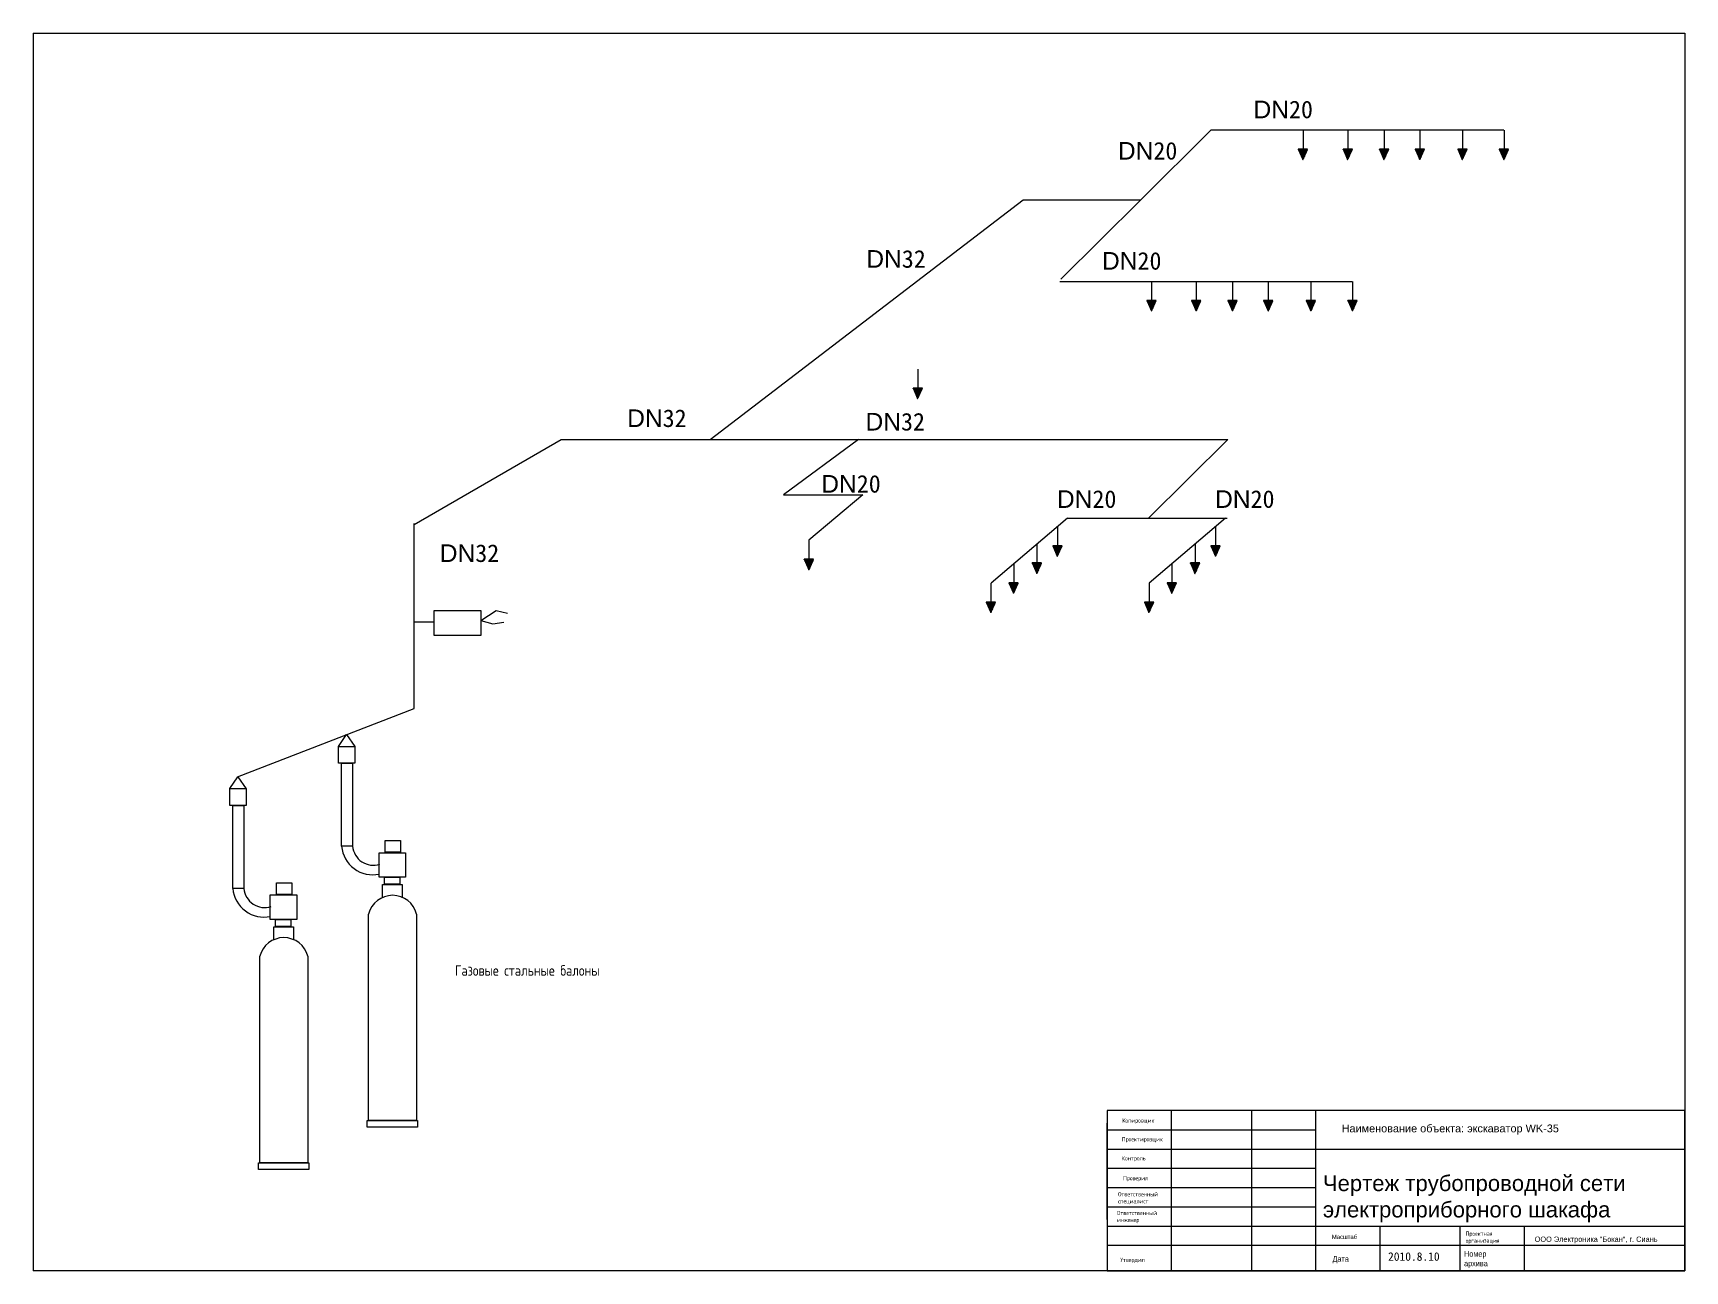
# Model space of a CAD drawing. Extents: x 48388 to 147340, y 33806 to 122092.
# Drawn here: x 130284 to 138132, y 61058 to 66939 of the extents above; entities that cross this region are included whole.
import ezdxf

# ---------------------------------------------------------------- set-up
doc = ezdxf.new("R2010")
doc.units = 0
doc.header["$LTSCALE"] = 1000
doc.header["$MEASUREMENT"] = 0
doc.layers.get('0').update_dxf_attribs({"linetype": 'CONTINUOUS'})
doc.styles.add('_TEL_DIM', font='SIMPLEX', dxfattribs={"width": 0.8, "height": 3.5, "bigfont": 'HZTXT'})
doc.styles.get("Standard").update_dxf_attribs({"font": 'GBENOR', "bigfont": 'GBCBIG'})

msp = doc.modelspace()

# ---------------------------------------------------------------- texts
at = {"attachment_point": 1}
for s, insert, char_height, width in [('{\\fArial|b0|i0|c0|p32;DN\\fSimSun|b0|i0|c134|p54;20}', (136082.4, 66617.7), 83.635, 3610), ('{\\fArial|b0|i0|c0|p32;DN\\fSimSun|b0|i0|c134|p54;20}', (135438.1, 66421.4), 83.635, 3610), ('{\\fArial|b0|i0|c0|p32;DN\\fSimSun|b0|i0|c134|p54;32}', (134243, 65907.7), 83.635, 3610), ('{\\fArial|b0|i0|c0|p32;DN\\fSimSun|b0|i0|c134|p54;20}', (135362.6, 65898.5), 83.635, 3610), ('{\\fArial|b0|i0|c0|p32;DN\\fSimSun|b0|i0|c134|p54;32}', (133106.8, 65151), 83.635, 3610), ('{\\fArial|b0|i0|c0|p32;DN\\fSimSun|b0|i0|c134|p54;32}', (134239.1, 65134.4), 83.635, 3610), ('{\\fArial|b0|i0|c0|p32;DN\\fSimSun|b0|i0|c134|p54;20}', (134028.9, 64839.2), 83.635, 3610), ('{\\fArial|b0|i0|c0|p32;DN\\fSimSun|b0|i0|c134|p54;20}', (135148.5, 64766.9), 83.635, 3610), ('{\\fArial|b0|i0|c0|p32;DN\\fSimSun|b0|i0|c134|p54;20}', (135899.8, 64766.9), 83.635, 3610), ('{\\fArial|b0|i0|c0|p32;DN\\fSimSun|b0|i0|c134|p54;32}', (132216.5, 64509.9), 83.635, 3610), ('{\\fArial|b0|i0|c204|p34;\\H0.51191x;Наименование объекта: экскаватор \\fArial|b0|i0|c0|p34;WK-35}', (136501.1, 61754), 72.278, 1243.692), ('{\\fArial|b0|i0|c204|p34;\\H0.9375x;Чертеж трубопроводной сети электроприборного шакафа}', (136412.2, 61512.7), 80, 1678.551), ('{\\fArial|b0|i0|c204|p34;ООО Электроника "Бокан", г. Сиань}', (137418.3, 61221.6), 25, 1147.08), ('{\\fSimHei|b0|i0|c134|p2;2010.8.10}', (136721.8, 61146.8), 40, 306.816)]:
    msp.add_mtext(s, dxfattribs=dict(at, insert=insert, char_height=char_height, width=width))
at = {"attachment_point": 1, "style": '_TEL_DIM'}
for s, insert, char_height in [('{\\Fsimplex,hztxt|c204;Газовые стальные балоны}', (132288.6, 62510.7), 50), ('{\\Fsimplex,hztxt|c204;Копировщик}', (135458.9, 61783.1), 20), ('{\\Fsimplex,hztxt|c204;Проектировщик}', (135457.4, 61694.1), 20), ('{\\Fsimplex,hztxt|c204;Контроль}', (135456.6, 61603.7), 20), ('{\\Fsimplex,hztxt|c204;Проверил}', (135463.4, 61509.2), 20), ('{\\Fsimplex,hztxt|c204;Ответственный\\Pспециалист}', (135439.6, 61432.9), 20), ('{\\Fsimplex,hztxt|c204;Ответственный\\Pинженер}', (135434.4, 61343.8), 20), ('{\\Fsimplex,hztxt|c204;Проектная\\Pорганизация}', (137090.3, 61245.7), 20), ('{\\Fsimplex,hztxt|c204;Утвердил}', (135449.8, 61121), 20)]:
    msp.add_mtext(s, dxfattribs=dict(at, insert=insert, char_height=char_height))
for s, insert, char_height, width in [('{\\fArial|b0|i0|c204|p34;Масштаб}', (136454.9, 61230.3), 20, 1070.762), ('{\\fArial|b0|i0|c204|p34;Номер архива}', (137082.8, 61152.6), 27, 30.462), ('{\\fArial|b0|i0|c204|p34;Дата}', (136457.9, 61129.2), 27, 30.776)]:
    msp.add_mtext(s, dxfattribs=dict(at, insert=insert, char_height=char_height, width=width))

# ---------------------------------------------------------------- hatches: boundary and pattern name
h = msp.add_hatch()
h.set_pattern_fill('ANSI31', color=256, style=0)
h.set_pattern_definition([(45, (12258.35263, 1408.63733), (-0.08838834765, 0.08838834765), [])])
h.paths.add_polyline_path([(136295.4, 66387.3), (136317.3, 66337.8), (136339.8, 66387.3), (136320.6, 66387.3), (136317.8, 66387.3), (136317.8, 66387.3)])
h = msp.add_hatch()
h.set_pattern_fill('ANSI31', color=256, style=0)
h.set_pattern_definition([(45, (12470.81585, 1408.63733), (-0.08838834765, 0.08838834765), [])])
h.paths.add_polyline_path([(136507.8, 66387.3), (136529.7, 66337.8), (136552.2, 66387.3), (136533.1, 66387.3), (136530.2, 66387.3), (136530.2, 66387.3)])
h = msp.add_hatch()
h.set_pattern_fill('ANSI31', color=256, style=0)
h.set_pattern_definition([(45, (12643.28546, 1408.63733), (-0.08838834765, 0.08838834765), [])])
h.paths.add_polyline_path([(136680.3, 66387.3), (136702.2, 66337.8), (136724.7, 66387.3), (136705.6, 66387.3), (136702.7, 66387.3), (136702.7, 66387.3)])
h = msp.add_hatch()
h.set_pattern_fill('ANSI31', color=256, style=0)
h.set_pattern_definition([(45, (12813.25645, 1408.63733), (-0.08838834765, 0.08838834765), [])])
h.paths.add_polyline_path([(136850.3, 66387.3), (136872.2, 66337.8), (136894.7, 66387.3), (136875.5, 66387.3), (136872.7, 66387.3), (136872.7, 66387.3)])
h = msp.add_hatch()
h.set_pattern_fill('ANSI31', color=256, style=0)
h.set_pattern_definition([(45, (13015.721, 1408.63733), (-0.08838834765, 0.08838834765), [])])
h.paths.add_polyline_path([(137052.7, 66387.3), (137074.6, 66337.8), (137097.1, 66387.3), (137078, 66387.3), (137075.1, 66387.3), (137075.1, 66387.3)])
h = msp.add_hatch()
h.set_pattern_fill('ANSI31', color=256, style=0)
h.set_pattern_definition([(45, (13213.18727, 1408.63733), (-0.08838834765, 0.08838834765), [])])
h.paths.add_polyline_path([(137250.2, 66387.3), (137272.1, 66337.8), (137294.6, 66387.3), (137275.5, 66387.3), (137272.6, 66387.3), (137272.6, 66387.3)])
h = msp.add_hatch()
h.set_pattern_fill('ANSI31', color=256, style=0)
h.set_pattern_definition([(45, (11538.55182, 689.49749), (-0.08838834765, 0.08838834765), [])])
h.paths.add_polyline_path([(135575.6, 65668.2), (135597.5, 65618.6), (135620, 65668.2), (135600.8, 65668.2), (135598, 65668.2), (135598, 65668.2)])
h = msp.add_hatch()
h.set_pattern_fill('ANSI31', color=256, style=0)
h.set_pattern_definition([(45, (11751.01503, 689.49749), (-0.08838834765, 0.08838834765), [])])
h.paths.add_polyline_path([(135788, 65668.2), (135809.9, 65618.6), (135832.4, 65668.2), (135813.3, 65668.2), (135810.4, 65668.2), (135810.4, 65668.2)])
h = msp.add_hatch()
h.set_pattern_fill('ANSI31', color=256, style=0)
h.set_pattern_definition([(45, (11923.48464, 689.49749), (-0.08838834765, 0.08838834765), [])])
h.paths.add_polyline_path([(135960.5, 65668.2), (135982.4, 65618.6), (136004.9, 65668.2), (135985.8, 65668.2), (135982.9, 65668.2), (135982.9, 65668.2)])
h = msp.add_hatch()
h.set_pattern_fill('ANSI31', color=256, style=0)
h.set_pattern_definition([(45, (12093.45564, 689.49749), (-0.08838834765, 0.08838834765), [])])
h.paths.add_polyline_path([(136130.5, 65668.2), (136152.4, 65618.6), (136174.9, 65668.2), (136155.7, 65668.2), (136152.9, 65668.2), (136152.9, 65668.2)])
h = msp.add_hatch()
h.set_pattern_fill('ANSI31', color=256, style=0)
h.set_pattern_definition([(45, (12295.92019, 689.49749), (-0.08838834765, 0.08838834765), [])])
h.paths.add_polyline_path([(136332.9, 65668.2), (136354.8, 65618.6), (136377.3, 65668.2), (136358.2, 65668.2), (136355.3, 65668.2), (136355.3, 65668.2)])
h = msp.add_hatch()
h.set_pattern_fill('ANSI31', color=256, style=0)
h.set_pattern_definition([(45, (12493.38646, 689.49749), (-0.08838834765, 0.08838834765), [])])
h.paths.add_polyline_path([(136530.4, 65668.2), (136552.3, 65618.6), (136574.8, 65668.2), (136555.7, 65668.2), (136552.8, 65668.2), (136552.8, 65668.2)])
h = msp.add_hatch()
h.set_pattern_fill('ANSI31', color=256, style=0)
h.set_pattern_definition([(45, (10428.01963, 273.31657), (-0.08838834765, 0.08838834765), [])])
h.paths.add_polyline_path([(134465, 65252), (134486.9, 65202.4), (134509.4, 65252), (134490.3, 65252), (134487.4, 65252), (134487.4, 65252)])
h = msp.add_hatch()
h.set_pattern_fill('ANSI31', color=256, style=0)
h.set_pattern_definition([(45, (9911.32169, -539.86395), (-0.08838834765, 0.08838834765), [])])
h.paths.add_polyline_path([(133948.3, 64438.8), (133970.2, 64389.3), (133992.7, 64438.8), (133973.6, 64438.8), (133970.7, 64438.8), (133970.7, 64438.8)])
h = msp.add_hatch()
h.set_pattern_fill('ANSI31', color=256, style=0)
h.set_pattern_definition([(45, (11091.63421, -475.65648), (-0.08838834765, 0.08838834765), [])])
h.paths.add_polyline_path([(135128.6, 64503), (135150.5, 64453.5), (135173, 64503), (135153.9, 64503), (135151, 64503), (135151, 64503)])
h = msp.add_hatch()
h.set_pattern_fill('ANSI31', color=256, style=0)
h.set_pattern_definition([(45, (11842.86331, -475.65648), (-0.08838834765, 0.08838834765), [])])
h.paths.add_polyline_path([(135879.9, 64503), (135901.8, 64453.5), (135924.3, 64503), (135905.2, 64503), (135902.3, 64503), (135902.3, 64503)])
h = msp.add_hatch()
h.set_pattern_fill('ANSI31', color=256, style=0)
h.set_pattern_definition([(45, (10994.3565, -557.15299), (-0.08838834765, 0.08838834765), [])])
h.paths.add_polyline_path([(135031.4, 64421.5), (135053.3, 64372), (135075.8, 64421.5), (135056.6, 64421.5), (135053.8, 64421.5), (135053.8, 64421.5)])
h = msp.add_hatch()
h.set_pattern_fill('ANSI31', color=256, style=0)
h.set_pattern_definition([(45, (11745.5856, -557.15299), (-0.08838834765, 0.08838834765), [])])
h.paths.add_polyline_path([(135782.6, 64421.5), (135804.5, 64372), (135827, 64421.5), (135807.9, 64421.5), (135805, 64421.5), (135805, 64421.5)])
h = msp.add_hatch()
h.set_pattern_fill('ANSI31', color=256, style=0)
h.set_pattern_definition([(45, (10883.65715, -650.89716), (-0.08838834765, 0.08838834765), [])])
h.paths.add_polyline_path([(134920.7, 64327.8), (134942.6, 64278.2), (134965.1, 64327.8), (134945.9, 64327.8), (134943.1, 64327.8), (134943.1, 64327.8)])
h = msp.add_hatch()
h.set_pattern_fill('ANSI31', color=256, style=0)
h.set_pattern_definition([(45, (11634.88624, -650.89716), (-0.08838834765, 0.08838834765), [])])
h.paths.add_polyline_path([(135671.9, 64327.8), (135693.8, 64278.2), (135716.3, 64327.8), (135697.2, 64327.8), (135694.3, 64327.8), (135694.3, 64327.8)])
h = msp.add_hatch()
h.set_pattern_fill('ANSI31', color=256, style=0)
h.set_pattern_definition([(45, (10775.69407, -742.8263), (-0.08838834765, 0.08838834765), [])])
h.paths.add_polyline_path([(134812.7, 64235.8), (134834.6, 64186.3), (134857.1, 64235.9), (134838, 64235.9), (134835.1, 64235.8), (134835.1, 64235.9)])
h = msp.add_hatch()
h.set_pattern_fill('ANSI31', color=256, style=0)
h.set_pattern_definition([(45, (11526.92316, -742.8263), (-0.08838834765, 0.08838834765), [])])
h.paths.add_polyline_path([(135563.9, 64235.8), (135585.8, 64186.3), (135608.3, 64235.9), (135589.2, 64235.9), (135586.3, 64235.8), (135586.3, 64235.9)])

# ---------------------------------------------------------------- linework, layer by layer
for p, q in [((130284.3, 66938.9), (138132.3, 66938.9)), ((130284.3, 66938.9), (130284.3, 61058.3)), ((138132.3, 66938.9), (138132.3, 61058.3)), ((135544.2, 66143.5), (135881.9, 66478.5)), ((135881.9, 66478.5), (137271, 66478.5)), ((136317.8, 66477.7), (136317.8, 66387.3)), ((136530.2, 66477.7), (136530.2, 66387.3)), ((136702.7, 66477.7), (136702.7, 66387.3)), ((136872.7, 66477.7), (136872.7, 66387.3)), ((137075.1, 66477.7), (137075.1, 66387.3)), ((137272.6, 66477.7), (137272.6, 66387.3)), ((136339.8, 66387.3), (136295.4, 66387.3)), ((136295.4, 66387.3), (136317.3, 66337.8)), ((136317.3, 66337.8), (136339.8, 66387.3)), ((136317.8, 66387.3), (136339.8, 66387.4)), ((136507.8, 66387.3), (136529.7, 66337.8)), ((136552.2, 66387.3), (136507.8, 66387.3)), ((136529.7, 66337.8), (136552.2, 66387.3)), ((136530.2, 66387.3), (136552.2, 66387.4)), ((136724.7, 66387.3), (136680.3, 66387.3)), ((136680.3, 66387.3), (136702.2, 66337.8)), ((136702.2, 66337.8), (136724.7, 66387.3)), ((136702.7, 66387.3), (136724.7, 66387.4)), ((136894.7, 66387.3), (136850.3, 66387.3)), ((136850.3, 66387.3), (136872.2, 66337.8)), ((136872.2, 66337.8), (136894.7, 66387.3)), ((136872.7, 66387.3), (136894.7, 66387.4)), ((137097.1, 66387.3), (137052.7, 66387.3)), ((137052.7, 66387.3), (137074.6, 66337.8)), ((137074.6, 66337.8), (137097.1, 66387.3)), ((137075.1, 66387.3), (137097.1, 66387.4)), ((137294.6, 66387.3), (137250.2, 66387.3)), ((137250.2, 66387.3), (137272.1, 66337.8)), ((137272.1, 66337.8), (137294.6, 66387.3)), ((137272.6, 66387.3), (137294.6, 66387.4)), ((133501.4, 65008.1), (134987.6, 66146.7)), ((134987.6, 66146.7), (135547.8, 66146.7)), ((135544.2, 66143.5), (135167, 65769.3)), ((135162.1, 65759.4), (136551.2, 65759.4)), ((135598, 65758.6), (135598, 65668.2)), ((135810.4, 65758.6), (135810.4, 65668.2)), ((135982.9, 65758.6), (135982.9, 65668.2)), ((136152.9, 65758.6), (136152.9, 65668.2)), ((136355.3, 65758.6), (136355.3, 65668.2)), ((136552.8, 65758.6), (136552.8, 65668.2)), ((135575.6, 65668.2), (135597.5, 65618.6)), ((135620, 65668.2), (135575.6, 65668.2)), ((135597.5, 65618.6), (135620, 65668.2)), ((135598, 65668.2), (135620, 65668.2)), ((135832.4, 65668.2), (135788, 65668.2)), ((135788, 65668.2), (135809.9, 65618.6)), ((135809.9, 65618.6), (135832.4, 65668.2)), ((135810.4, 65668.2), (135832.4, 65668.2)), ((135960.5, 65668.2), (135982.4, 65618.6)), ((136004.9, 65668.2), (135960.5, 65668.2)), ((135982.4, 65618.6), (136004.9, 65668.2)), ((135982.9, 65668.2), (136004.9, 65668.2)), ((136130.5, 65668.2), (136152.4, 65618.6)), ((136174.9, 65668.2), (136130.5, 65668.2)), ((136152.4, 65618.6), (136174.9, 65668.2)), ((136152.9, 65668.2), (136174.9, 65668.2)), ((136332.9, 65668.2), (136354.8, 65618.6)), ((136377.3, 65668.2), (136332.9, 65668.2)), ((136354.8, 65618.6), (136377.3, 65668.2)), ((136355.3, 65668.2), (136377.3, 65668.2)), ((136530.4, 65668.2), (136552.3, 65618.6)), ((136574.8, 65668.2), (136530.4, 65668.2)), ((136552.3, 65618.6), (136574.8, 65668.2)), ((136552.8, 65668.2), (136574.8, 65668.2)), ((134487.4, 65342.4), (134487.4, 65252)), ((134465, 65252), (134486.9, 65202.4)), ((134509.4, 65252), (134465, 65252)), ((134486.9, 65202.4), (134509.4, 65252)), ((134487.4, 65252), (134509.4, 65252.1)), ((132094.9, 64604.9), (132793.5, 65008.1)), ((132793.5, 65008.1), (135960.6, 65008.1)), ((134206.3, 65008.1), (133849.2, 64744.5)), ((135960.6, 65008.1), (135583.5, 64633.9)), ((133849.2, 64744.5), (134226.3, 64744.6)), ((134226.3, 64744.6), (133970.7, 64529.2)), ((132094.9, 63730), (132094.9, 64609.4)), ((135198.6, 64633.6), (134835.4, 64325.7)), ((135151, 64593.4), (135151, 64503)), ((135198.8, 64633.6), (135956.8, 64633.6)), ((135949.8, 64633.6), (135586.6, 64325.7)), ((135902.3, 64593.4), (135902.3, 64503)), ((133970.7, 64529.2), (133970.7, 64438.8)), ((135053.8, 64511.9), (135053.8, 64421.5)), ((135805, 64511.9), (135805, 64421.5)), ((133948.3, 64438.8), (133970.2, 64389.3)), ((133992.7, 64438.8), (133948.3, 64438.8)), ((133970.2, 64389.3), (133992.7, 64438.8)), ((133970.7, 64438.8), (133992.7, 64438.9)), ((135128.6, 64503), (135150.5, 64453.5)), ((135173, 64503), (135128.6, 64503)), ((135150.5, 64453.5), (135173, 64503)), ((135151, 64503), (135173, 64503.1)), ((135924.3, 64503), (135879.9, 64503)), ((135879.9, 64503), (135901.8, 64453.5)), ((135901.8, 64453.5), (135924.3, 64503)), ((135902.3, 64503), (135924.3, 64503.1)), ((134943.1, 64418.2), (134943.1, 64327.8)), ((135075.8, 64421.5), (135031.4, 64421.5)), ((135031.4, 64421.5), (135053.3, 64372)), ((135053.3, 64372), (135075.8, 64421.5)), ((135053.8, 64421.5), (135075.8, 64421.6)), ((135694.3, 64418.2), (135694.3, 64327.8)), ((135782.6, 64421.5), (135804.5, 64372)), ((135827, 64421.5), (135782.6, 64421.5)), ((135804.5, 64372), (135827, 64421.5)), ((135805, 64421.5), (135827, 64421.6)), ((134835.1, 64326.3), (134835.1, 64235.8)), ((134965.1, 64327.8), (134920.7, 64327.8)), ((134920.7, 64327.8), (134942.6, 64278.2)), ((134942.6, 64278.2), (134965.1, 64327.8)), ((134943.1, 64327.8), (134965.1, 64327.8)), ((135586.3, 64326.3), (135586.3, 64235.8)), ((135671.9, 64327.8), (135693.8, 64278.2)), ((135716.3, 64327.8), (135671.9, 64327.8)), ((135693.8, 64278.2), (135716.3, 64327.8)), ((135694.3, 64327.8), (135716.3, 64327.8)), ((134857.1, 64235.9), (134812.7, 64235.8)), ((134812.7, 64235.8), (134834.6, 64186.3)), ((134834.6, 64186.3), (134857.1, 64235.9)), ((134835.1, 64235.8), (134857.1, 64235.9)), ((135608.3, 64235.9), (135563.9, 64235.8)), ((135563.9, 64235.8), (135585.8, 64186.3)), ((135585.8, 64186.3), (135608.3, 64235.9)), ((135586.3, 64235.8), (135608.3, 64235.9)), ((132095.6, 64142.6), (132190.4, 64142.6)), ((131255.5, 63405.2), (132094.9, 63730)), ((131735.4, 63550.4), (131773.3, 63607.3)), ((131773.3, 63607.3), (131813.5, 63549.3)), ((131750.3, 63470.2), (131802.1, 63470.2)), ((131750.3, 63076.2), (131750.3, 63470.2)), ((131802.1, 63470.2), (131802.1, 63076.2)), ((131218.7, 63349.4), (131256.7, 63406.3)), ((131256.7, 63406.3), (131296.9, 63348.3)), ((131233.6, 62875.2), (131233.6, 63269.2)), ((131233.6, 63269.2), (131285.4, 63269.2)), ((131285.4, 63269.2), (131285.4, 62875.2)), ((131802.1, 63076.2), (131750.3, 63076.2)), ((131285.4, 62875.2), (131233.6, 62875.2)), ((131944.7, 62893.8), (132037.7, 62893.8)), ((131944.7, 62832.6), (131944.7, 62893.8)), ((132037.7, 62893.8), (132037.7, 62833.6)), ((131878.2, 61773.2), (131878.2, 62753.9)), ((132106.4, 62753.9), (132106.4, 61773.2)), ((131428, 62631.6), (131428, 62692.8)), ((131428, 62692.8), (131521, 62692.8)), ((131521, 62692.8), (131521, 62632.6)), ((131361.6, 61572.2), (131361.6, 62552.9)), ((131589.8, 62552.9), (131589.8, 61572.2)), ((132106.4, 61773.2), (131878.2, 61773.2)), ((135388, 61820.6), (135388, 61058.3)), ((138132.3, 61820.6), (135388, 61820.6)), ((135692.9, 61058.3), (135692.9, 61820.6)), ((136074.1, 61058.3), (136074.1, 61820.6)), ((136379, 61058.3), (136379, 61820.6)), ((138132.3, 61058.3), (138132.3, 61820.6)), ((135388, 61668.1), (135388, 61759.6)), ((135388, 61729.1), (136379, 61729.1)), ((135388, 61576.7), (135388, 61668.1)), ((135388, 61637.6), (138132.3, 61637.6)), ((131589.8, 61572.2), (131361.6, 61572.2)), ((135388, 61485.2), (135388, 61576.7)), ((135388, 61546.2), (136379, 61546.2)), ((135388, 61393.7), (135388, 61485.2)), ((135388, 61454.7), (136379, 61454.7)), ((135388, 61302.2), (135388, 61393.7)), ((135388, 61363.2), (136379, 61363.2)), ((135388, 61271.7), (138132.3, 61271.7)), ((136683.9, 61058.3), (136683.9, 61271.7)), ((137065.1, 61058.3), (137065.1, 61271.7)), ((137370, 61058.3), (137370, 61271.7)), ((135388, 61180.3), (138132.3, 61180.3)), ((138132.3, 61058.3), (130284.3, 61058.3)), ((135388, 61058.3), (138132.3, 61058.3)), ((136379, 61058.3), (136074.1, 61058.3)), ((136683.9, 61058.3), (136379, 61058.3)), ((137065.1, 61058.3), (136683.9, 61058.3)), ((137370, 61058.3), (137065.1, 61058.3)), ((138132.3, 61058.3), (137370, 61058.3))]:
    msp.add_line(p, q)
for points in [[(132190.4, 64195.7), (132411.3, 64195.7), (132411.3, 64076.4), (132190.4, 64076.4)], [(131735.4, 63550.4), (131813.5, 63550.4), (131813.5, 63470.1), (131735.4, 63470.1)], [(131218.7, 63349.4), (131296.9, 63349.4), (131296.9, 63269.1), (131218.7, 63269.1)], [(131957.2, 63102.6), (132030.3, 63102.6), (132030.3, 63047.8), (131957.2, 63047.8)], [(131928.3, 63045.3), (132053.5, 63045.3), (132053.5, 62929.3), (131928.3, 62929.3)], [(131440.5, 62901.6), (131513.7, 62901.6), (131513.7, 62846.8), (131440.5, 62846.8)], [(131953.3, 62929.3), (132026.2, 62929.3), (132026.2, 62895.2), (131953.3, 62895.2)], [(131411.6, 62844.3), (131536.9, 62844.3), (131536.9, 62728.3), (131411.6, 62728.3)], [(131436.7, 62728.3), (131509.6, 62728.3), (131509.6, 62694.2), (131436.7, 62694.2)], [(131872.2, 61773.2), (132111.4, 61773.2), (132111.4, 61742), (131871.7, 61742)], [(131355.5, 61572.2), (131594.7, 61572.2), (131594.7, 61541), (131355, 61541)]]:
    msp.add_lwpolyline(points, close=True)
for points in [[(132411.5, 64147.7), (132469.3, 64131.8), (132520.4, 64139.8)], [(132412.1, 64147.6), (132484.2, 64196.4), (132537.7, 64182.4)]]:
    msp.add_lwpolyline(points)
for centre, radius, start, end in [((131898.2, 63088.5), 148.4, 184.78298, 281.99934), ((131901.8, 63085.8), 100.2, 185.53041, 287.63715), ((131381.5, 62887.5), 148.4, 184.78298, 281.99934), ((131385.2, 62884.8), 100.2, 185.53041, 287.63715), ((131992.3, 62725), 117.7, 14.22197, 165.77803), ((131475.7, 62524), 117.7, 14.22197, 165.77803)]:
    msp.add_arc(centre, radius, start, end)

msp.set_redraw_order([(e.dxf.handle, doc.entitydb.next_handle()) for e in msp.query("TEXT MTEXT ATTDEF DIMENSION ARC_DIMENSION")])  # texts and dimensions are drawn at this point

doc.saveas('drawing.dxf')
